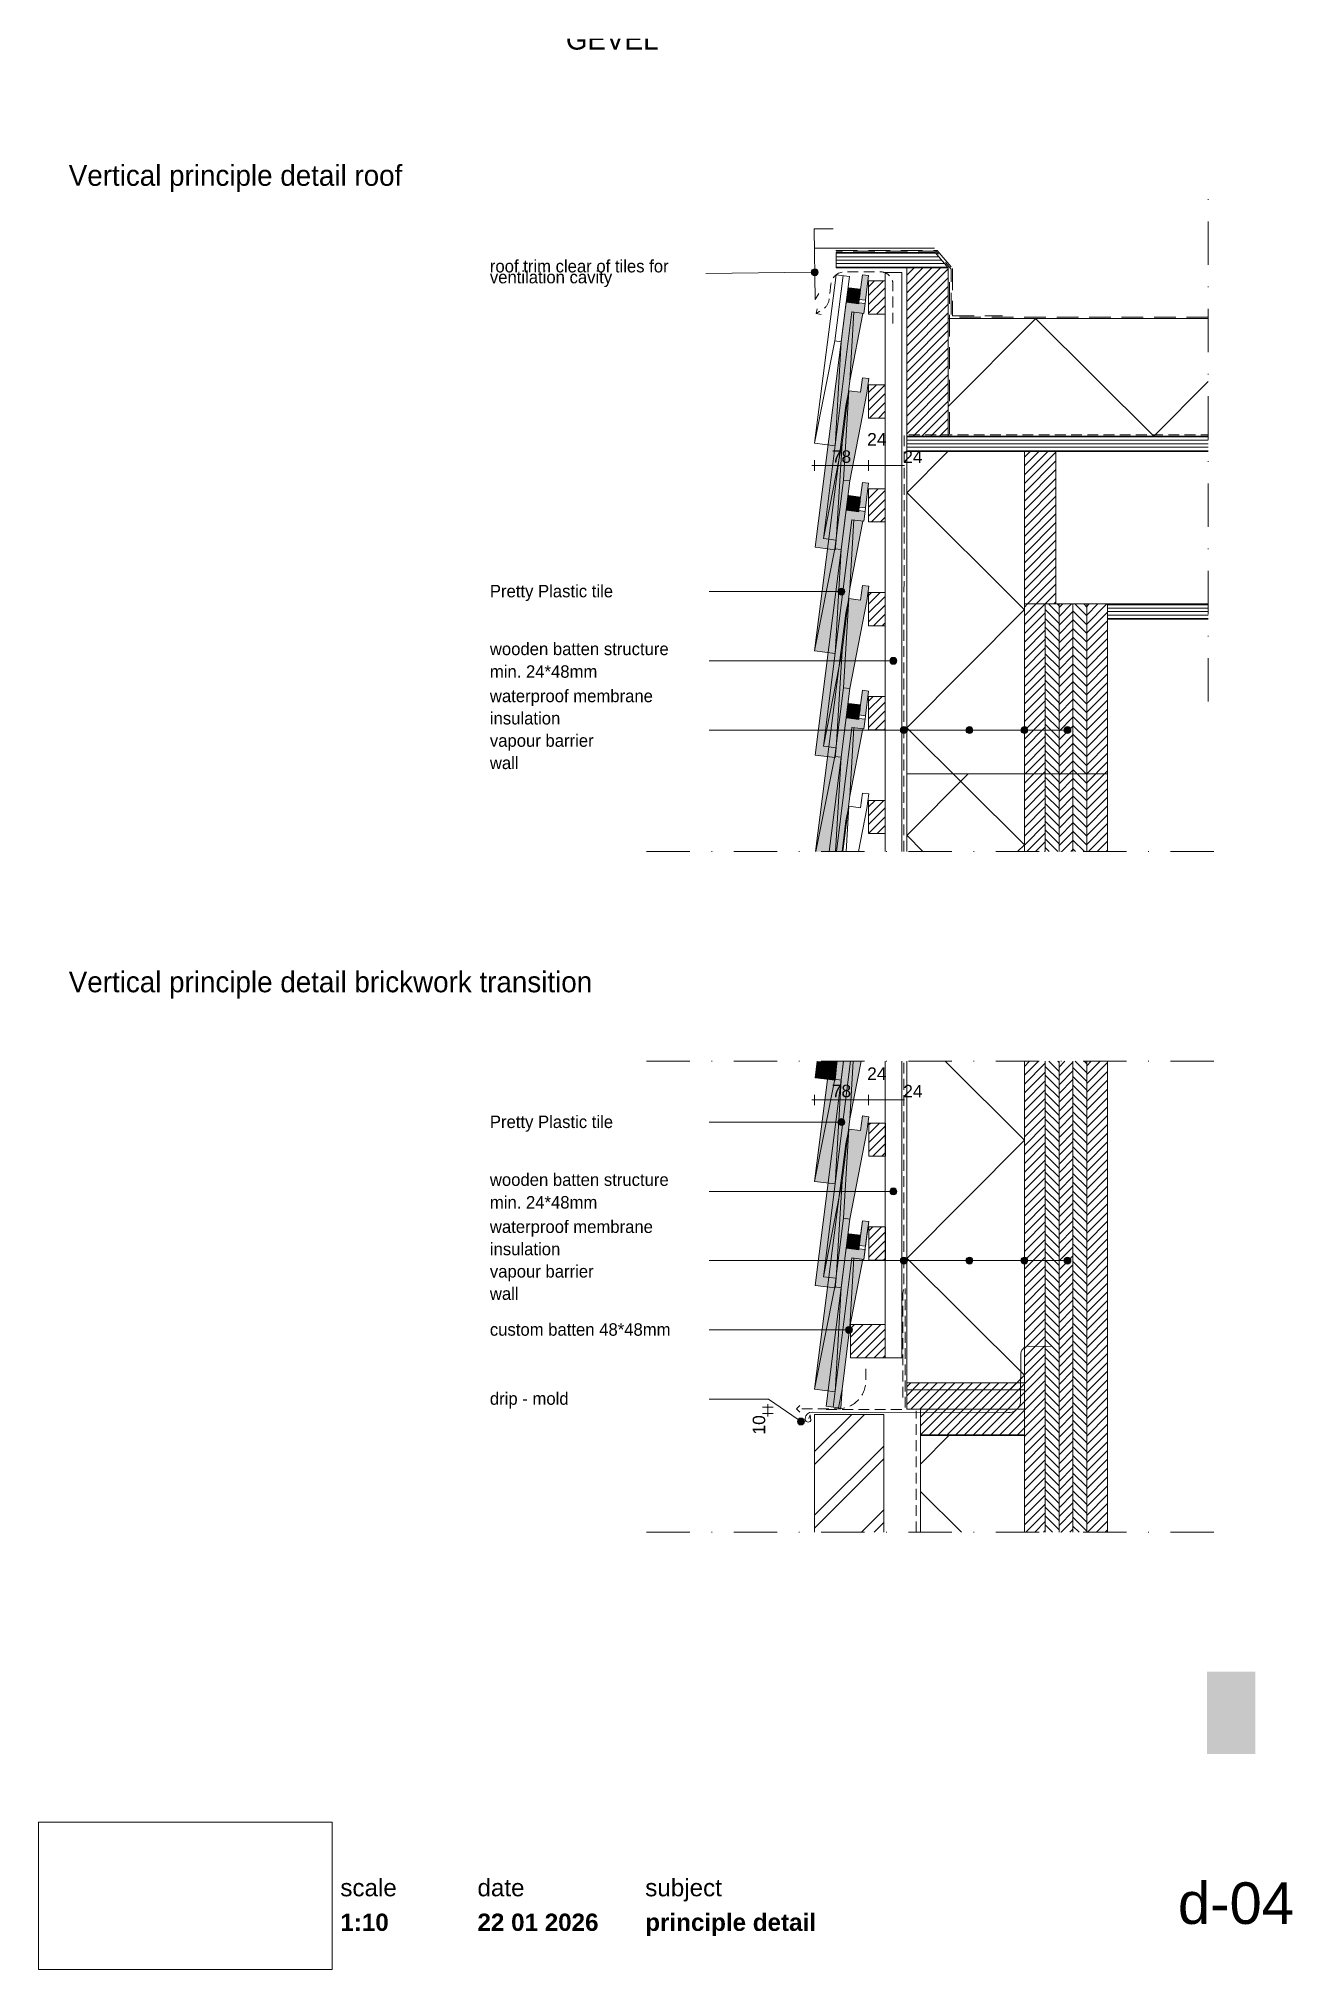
# Paper-space layout 'd-04 principle detail' of a CAD drawing. Header units: millimetres. Extents: x 14 to 195, y 11 to 290.
import ezdxf
from ezdxf.xclip import XClip

# ---------------------------------------------------------------- set-up
doc = ezdxf.new("R2010")
doc.units = ezdxf.units.MM
doc.header["$MEASUREMENT"] = 0
doc.header["$XCLIPFRAME"] = 0
for name, pattern in [('B0302', [12.51, 6.26, -3.125, 0, -3.125]), ('B0701', [2.3412, 1.56, -0.7812]), ('B0703', [4.687, 3.125, -1.562]), ('Wipeout_Contour', [1000, 0, -1000])]:
    doc.linetypes.add(name, pattern=pattern)
for name, color, linetype in [('#01', 7, 'Continuous'), ('00 tegels', 7, 'Continuous'), ('Dim - 1_50_100', 7, 'Continuous'), ('Info - 1_50_100', 7, 'Continuous'), ('Info - 1_5_10', 7, 'Continuous'), ('Info - Nederlands', 7, 'Continuous')]:
    doc.layers.add(name, color=color, linetype=linetype)
doc.styles.add('GENERATED_STYLE_1', font='HelveticaNeue.ttc')
doc.styles.add('GENERATED_STYLE_2', font='HelveticaNeue.ttc')
doc.styles.add('GENERATED_STYLE_3', font='Helvetica.ttc')
doc.styles.add('GENERATED_STYLE_4', font='')
doc.styles.get('GENERATED_STYLE_4').set_extended_font_data('Work Sans')
picture_1 = doc.add_image_def('image1.png', size_in_pixel=(317, 159))
pattern_1 = [(45, (-724.6714, -74.7153), (-0.6363961, 0.6363961), [])]
pattern_2 = [(315, (-724.6714, -74.7153), (0.6363961, 0.6363961), [])]
pattern_3 = [(45, (-874.6714, -33.9487), (-0.6363961, 0.6363961), [])]
pattern_4 = [(315, (-874.6714, -33.9487), (0.6363961, 0.6363961), [])]

psp = doc.layouts.new('d-04 principle detail')

# ---------------------------------------------------------------- texts
at = {"layer": 'Info - 1_5_10', "color": 2, "linetype": 'Continuous', "lineweight": 0, "char_height": 3, "attachment_point": 7, "style": 'GENERATED_STYLE_4'}
for s, insert in [('\\A1;{\\pql;\\fWork Sans|b0|i0|c0|p0;\\W1.000000;Vertical principle detail roof}', (18.06, 267.72)), ('\\A1;{\\pql;\\fWork Sans|b0|i0|c0|p0;\\W1.000000;Vertical principle detail brickwork transition}', (18.06, 151.27))]:
    psp.add_mtext(s, dxfattribs=dict(at, insert=insert))

# ---------------------------------------------------------------- blocks, each defined once
blk = doc.blocks.new('Drawing_1_1', base_point=(-200, 60))
at = {"color": 2, "linetype": 'Continuous', "lineweight": 0}
for s, insert, char_height, attachment_point, style in [('\\A1;{\\pql;\\fHelvetica Neue|b0|i0|c0|p0;\\W1.000000;date}', (77.08, 24.14), 2.5, 1, 'GENERATED_STYLE_1'), ('\\A1;{\\pql;\\fHelvetica Neue|b0|i0|c0|p0;\\W1.000000;subject}', (101.31, 24.14), 2.5, 1, 'GENERATED_STYLE_1'), ('\\A1;{\\pqr;\\fHelvetica Neue|b0|i0|c0|p0;\\W1.000000;d-04}', (195, 23.65), 6, 3, 'GENERATED_STYLE_1'), ('\\A1;{\\pql;\\fHelvetica Neue|b1|i0|c0|p0;\\W1.000000;22 01 2026}', (77.08, 19.14), 2.5, 1, 'GENERATED_STYLE_2'), ('\\A1;{\\pql;\\fHelvetica Neue|b1|i0|c0|p0;\\W1.000000;principle detail}', (101.31, 19.14), 2.5, 1, 'GENERATED_STYLE_2')]:
    blk.add_mtext(s, dxfattribs=dict(at, insert=insert, char_height=char_height, attachment_point=attachment_point, style=style))
at = {"color": 254, "linetype": 'Wipeout_Contour', "lineweight": 0, "ltscale": 174.062972}
blk.add_wipeout([(13.71, 11.09), (56.11, 11.09), (56.11, 32.35), (13.71, 32.35)], dxfattribs=at)
at = {"color": 2, "linetype": 'Continuous', "lineweight": 0, "char_height": 2.5, "attachment_point": 1}
for s, insert, style in [('\\A1;{\\pql;\\fHelvetica Neue|b0|i0|c0|p0;\\W1.000000;scale}', (57.28, 24.14), 'GENERATED_STYLE_1'), ('\\A1;{\\pql;\\fHelvetica Neue|b1|i0|c0|p0;\\W1.000000;1:10}', (57.28, 19.14), 'GENERATED_STYLE_2')]:
    blk.add_mtext(s, dxfattribs=dict(at, insert=insert, style=style))
at = {"color": 9, "lineweight": 0}
image = blk.add_image(picture_1, insert=(13.71, 11.09), size_in_units=(42.4, 21.27), dxfattribs=at)
image.set_boundary_path([(-0.5, -0.5), (316.5, 158.5)])
blk = doc.blocks.new('Drawing_2_1', base_point=(-724.67, -74.72))
at = {"layer": '#01', "linetype": 'Continuous', "lineweight": 0, "true_color": 0x000000}
for points in [[(125.28, 256.15), (125.32, 255.95), (125.43, 255.79), (125.59, 255.68), (125.78, 255.65), (125.97, 255.68), (126.14, 255.79), (126.24, 255.95), (126.28, 256.15), (126.24, 256.34), (126.14, 256.5), (125.97, 256.61), (125.78, 256.65), (125.59, 256.61), (125.43, 256.5), (125.32, 256.34)], [(129.13, 210.03), (129.17, 209.83), (129.28, 209.67), (129.44, 209.56), (129.63, 209.53), (129.82, 209.56), (129.98, 209.67), (130.09, 209.83), (130.13, 210.03), (130.09, 210.22), (129.98, 210.38), (129.82, 210.49), (129.63, 210.53), (129.44, 210.49), (129.28, 210.38), (129.17, 210.22)], [(136.63, 200.03), (136.67, 199.83), (136.78, 199.67), (136.94, 199.56), (137.13, 199.53), (137.32, 199.56), (137.49, 199.67), (137.6, 199.83), (137.63, 200.03), (137.6, 200.22), (137.49, 200.38), (137.32, 200.49), (137.13, 200.53), (136.94, 200.49), (136.78, 200.38), (136.67, 200.22)], [(138.15, 190.03), (138.19, 189.83), (138.3, 189.67), (138.46, 189.56), (138.65, 189.53), (138.84, 189.56), (139, 189.67), (139.11, 189.83), (139.15, 190.03), (139.11, 190.22), (139, 190.38), (138.84, 190.49), (138.65, 190.53), (138.46, 190.49), (138.3, 190.38), (138.19, 190.22)], [(147.62, 190.03), (147.66, 189.83), (147.77, 189.67), (147.93, 189.56), (148.12, 189.53), (148.31, 189.56), (148.47, 189.67), (148.58, 189.83), (148.62, 190.03), (148.58, 190.22), (148.47, 190.38), (148.31, 190.49), (148.12, 190.53), (147.93, 190.49), (147.77, 190.38), (147.66, 190.22)], [(155.56, 190.03), (155.6, 189.83), (155.71, 189.67), (155.87, 189.56), (156.06, 189.53), (156.26, 189.56), (156.42, 189.67), (156.53, 189.83), (156.56, 190.03), (156.53, 190.22), (156.42, 190.38), (156.26, 190.49), (156.06, 190.53), (155.87, 190.49), (155.71, 190.38), (155.6, 190.22)], [(161.78, 190.03), (161.82, 189.83), (161.93, 189.67), (162.09, 189.56), (162.28, 189.53), (162.48, 189.56), (162.64, 189.67), (162.75, 189.83), (162.78, 190.03), (162.75, 190.22), (162.64, 190.38), (162.48, 190.49), (162.28, 190.53), (162.09, 190.49), (161.93, 190.38), (161.82, 190.22)]]:
    blk.add_hatch(color=18, dxfattribs=at).paths.add_polyline_path(points)
at = {"layer": '00 tegels', "linetype": 'Continuous', "lineweight": 0, "true_color": 0xe4e7e8}
for points in [[(133.56, 255.67), (132.67, 255.78), (132.22, 252.22), (133.12, 252.11)], [(128.71, 216.07), (128.89, 217.47), (127.04, 217.7), (131.16, 250.41), (132.88, 250.2), (133.06, 251.61), (132.16, 251.72), (132.14, 251.57), (130.3, 251.81), (125.84, 216.43)], [(133.56, 225.67), (132.67, 225.78), (132.22, 222.22), (133.12, 222.11)], [(128.71, 186.07), (128.89, 187.47), (127.04, 187.7), (131.16, 220.41), (132.88, 220.2), (133.06, 221.61), (132.16, 221.72), (132.14, 221.57), (130.3, 221.81), (125.84, 186.43)], [(133.56, 195.67), (132.67, 195.78), (132.22, 192.22), (133.12, 192.11)], [(130.3, 191.81), (127.86, 172.5), (128.9, 172.5), (131.16, 190.41), (132.88, 190.2), (133.06, 191.61), (132.16, 191.72), (132.14, 191.57)]]:
    blk.add_hatch(color=254, dxfattribs=at).paths.add_polyline_path(points)
at = {"layer": '00 tegels', "linetype": 'Continuous', "lineweight": 0, "true_color": 0xffffff}
for points in [[(128.72, 201.09), (129.59, 216.1), (130.84, 226.02), (133.3, 238.68), (133.57, 240.8), (132.67, 240.91), (132.4, 238.81), (130.71, 239.02), (130.29, 236.91), (125.75, 201.47)], [(130.29, 206.91), (125.88, 172.5), (128.8, 172.5), (129.59, 186.1), (130.84, 196.02), (133.3, 208.68), (133.57, 210.8), (132.67, 210.91), (132.4, 208.81), (130.71, 209.02)]]:
    blk.add_hatch(color=7, dxfattribs=at).paths.add_polyline_path(points)
at = {"layer": 'Info - 1_50_100', "linetype": 'Continuous', "lineweight": 0, "true_color": 0x000000}
h = blk.add_hatch(dxfattribs=at)
h.set_pattern_fill('325_Houtachtig_plaatmate_E0', color=18, style=0, pattern_type=2)
h.set_pattern_definition([(0, (212.89555, 257.8889), (0, 0.5), [])])
h.paths.add_polyline_path([(145.06, 256.79), (143.19, 258.99), (128.87, 258.99), (128.87, 256.79)])
h = blk.add_hatch(dxfattribs=at)
h.set_pattern_fill('415_Isolatie_ruit_0001', color=18, style=0, pattern_type=2)
h.set_pattern_definition([(135.15, (140.785, 232.472), (16.881, 16.97), []), (225.15, (140.785, 232.472), (-17.06, 16.97), [])])
h.paths.add_polyline_path([(182.6, 249.47), (145.06, 249.47), (145.06, 232.47), (182.6, 232.47)])
h = blk.add_hatch(dxfattribs=at)
h.set_pattern_fill('325_Houtachtig_plaatmate_E0', color=18, style=0, pattern_type=2)
h.set_pattern_definition([(0, (222.22263, 231.37245), (0, 0.5), [])])
h.paths.add_polyline_path([(139.06, 230.27), (182.6, 230.27), (182.6, 232.47), (139.06, 232.47)])
h = blk.add_hatch(dxfattribs=at)
h.set_pattern_fill('415_Isolatie_ruit_0001', color=18, style=0, pattern_type=2)
h.set_pattern_definition([(45.15, (139.065, 224.284), (-16.97, 16.881), []), (135.15, (139.065, 224.284), (16.97, 17.06), [])])
h.paths.add_polyline_path([(139.06, 230.27), (139.06, 172.5), (156.06, 172.5), (156.06, 230.27)])
h = blk.add_hatch(dxfattribs=at)
h.set_pattern_fill('310_Naaldhout__01__0001', color=18, style=0, pattern_type=2)
h.set_pattern_definition(pattern_1)
h.paths.add_polyline_path([(156.06, 208.24), (156.06, 172.5), (159.06, 172.5), (159.06, 208.24)])
h = blk.add_hatch(dxfattribs=at)
h.set_pattern_fill('310_Naaldhout__02__0001', color=18, style=0, pattern_type=2)
h.set_pattern_definition(pattern_2)
h.paths.add_polyline_path([(159.06, 208.24), (159.06, 172.5), (161.06, 172.5), (161.06, 208.24)])
h = blk.add_hatch(dxfattribs=at)
h.set_pattern_fill('310_Naaldhout__01__0001', color=18, style=0, pattern_type=2)
h.set_pattern_definition(pattern_1)
h.paths.add_polyline_path([(161.06, 208.24), (161.06, 172.5), (163.06, 172.5), (163.06, 208.24)])
h = blk.add_hatch(dxfattribs=at)
h.set_pattern_fill('310_Naaldhout__02__0001', color=18, style=0, pattern_type=2)
h.set_pattern_definition(pattern_2)
h.paths.add_polyline_path([(163.06, 208.24), (163.06, 172.5), (165.06, 172.5), (165.06, 208.24)])
h = blk.add_hatch(dxfattribs=at)
h.set_pattern_fill('310_Naaldhout__01__0001', color=18, style=0, pattern_type=2)
h.set_pattern_definition(pattern_1)
h.paths.add_polyline_path([(165.06, 208.24), (165.06, 172.5), (168.06, 172.5), (168.06, 208.24)])
h = blk.add_hatch(dxfattribs=at)
h.set_pattern_fill('325_Houtachtig_plaatmate_E0', color=18, style=0, pattern_type=2)
h.set_pattern_definition([(0, (251.22263, 207.14105), (0, 0.5), [])])
h.paths.add_polyline_path([(168.06, 206.04), (182.6, 206.04), (182.6, 208.24), (168.06, 208.24)])
h = blk.add_hatch(dxfattribs=at)
h.set_pattern_fill('415_Isolatie_ruit_0001', color=18, style=0, pattern_type=2)
h.set_pattern_definition([(45.152, (139.065, 106.92), (-16.97, 16.881), []), (135.152, (139.065, 106.92), (16.97, 17.0605), [])])
h.paths.add_polyline_path([(139.06, 183.73), (139.06, 172.5), (156.06, 172.5), (156.06, 183.73)])
h = blk.add_hatch(dxfattribs=at)
h.set_pattern_fill('310_Naaldhout__01__0001', color=18, style=0, pattern_type=2)
h.set_pattern_definition(pattern_1)
h.paths.add_polyline_path([(156.06, 183.73), (156.06, 172.5), (159.06, 172.5), (159.06, 183.73)])
h = blk.add_hatch(dxfattribs=at)
h.set_pattern_fill('310_Naaldhout__02__0001', color=18, style=0, pattern_type=2)
h.set_pattern_definition(pattern_2)
h.paths.add_polyline_path([(159.06, 183.73), (159.06, 172.5), (161.06, 172.5), (161.06, 183.73)])
h = blk.add_hatch(dxfattribs=at)
h.set_pattern_fill('310_Naaldhout__01__0001', color=18, style=0, pattern_type=2)
h.set_pattern_definition(pattern_1)
h.paths.add_polyline_path([(161.06, 183.73), (161.06, 172.5), (163.06, 172.5), (163.06, 183.73)])
h = blk.add_hatch(dxfattribs=at)
h.set_pattern_fill('310_Naaldhout__02__0001', color=18, style=0, pattern_type=2)
h.set_pattern_definition(pattern_2)
h.paths.add_polyline_path([(163.06, 183.73), (163.06, 172.5), (165.06, 172.5), (165.06, 183.73)])
h = blk.add_hatch(dxfattribs=at)
h.set_pattern_fill('310_Naaldhout__01__0001', color=18, style=0, pattern_type=2)
h.set_pattern_definition(pattern_1)
h.paths.add_polyline_path([(165.06, 183.73), (165.06, 172.5), (168.06, 172.5), (168.06, 183.73)])
at = {"layer": 'Info - 1_5_10', "linetype": 'Continuous', "lineweight": 0, "true_color": 0x99a3a6}
h = blk.add_hatch(dxfattribs=at)
h.set_pattern_fill('310_Naaldhout__01__0001', color=253, style=0, pattern_type=2)
h.set_pattern_definition(pattern_1)
h.paths.add_polyline_path([(139.06, 256.79), (139.06, 232.47), (145.06, 232.47), (145.06, 256.79)])
at = {"layer": 'Info - 1_5_10', "linetype": 'Continuous', "lineweight": 0, "true_color": 0xe9ebeb}
for points in [[(130.7, 253.89), (130.3, 251.81), (132.14, 251.57), (132.41, 253.68)], [(131.04, 250.43), (127.04, 217.7), (128.89, 217.47), (129.72, 231.48), (130.85, 240.48), (132.74, 250.21)], [(130.7, 223.89), (130.3, 221.81), (132.14, 221.57), (132.41, 223.68)], [(131.04, 220.43), (127.04, 187.7), (128.89, 187.47), (129.72, 201.48), (130.85, 210.48), (132.74, 220.21)], [(130.7, 193.89), (130.3, 191.81), (132.14, 191.57), (132.41, 193.68)], [(131.04, 190.43), (128.85, 172.5), (129.85, 172.5), (130.85, 180.48), (132.74, 190.21)]]:
    blk.add_hatch(color=254, dxfattribs=at).paths.add_polyline_path(points)
at = {"layer": 'Info - 1_5_10', "linetype": 'Continuous', "lineweight": 0, "true_color": 0x99a3a6}
h = blk.add_hatch(dxfattribs=at)
h.set_pattern_fill('310_Naaldhout__01__0001', color=253, style=0, pattern_type=2)
h.set_pattern_definition(pattern_1)
h.paths.add_polyline_path([(133.56, 254.89), (133.56, 250.09), (135.96, 250.09), (135.96, 254.89)])
h = blk.add_hatch(dxfattribs=at)
h.set_pattern_fill('310_Naaldhout__01__0001', color=253, style=0, pattern_type=2)
h.set_pattern_definition(pattern_1)
h.paths.add_polyline_path([(133.56, 239.89), (133.56, 235.09), (135.96, 235.09), (135.96, 239.89)])
h = blk.add_hatch(dxfattribs=at)
h.set_pattern_fill('310_Naaldhout__01__0001', color=253, style=0, pattern_type=2)
h.set_pattern_definition(pattern_1)
h.paths.add_polyline_path([(156.06, 230.27), (156.06, 208.24), (160.62, 208.24), (160.62, 230.27)])
h = blk.add_hatch(dxfattribs=at)
h.set_pattern_fill('310_Naaldhout__01__0001', color=253, style=0, pattern_type=2)
h.set_pattern_definition(pattern_1)
h.paths.add_polyline_path([(133.56, 224.89), (133.56, 220.09), (135.96, 220.09), (135.96, 224.89)])
h = blk.add_hatch(dxfattribs=at)
h.set_pattern_fill('310_Naaldhout__01__0001', color=253, style=0, pattern_type=2)
h.set_pattern_definition(pattern_1)
h.paths.add_polyline_path([(133.56, 209.89), (133.56, 205.09), (135.96, 205.09), (135.96, 209.89)])
h = blk.add_hatch(dxfattribs=at)
h.set_pattern_fill('310_Naaldhout__01__0001', color=253, style=0, pattern_type=2)
h.set_pattern_definition(pattern_1)
h.paths.add_polyline_path([(133.56, 194.89), (133.56, 190.09), (135.96, 190.09), (135.96, 194.89)])
h = blk.add_hatch(dxfattribs=at)
h.set_pattern_fill('310_Naaldhout__01__0001', color=253, style=0, pattern_type=2)
h.set_pattern_definition(pattern_1)
h.paths.add_polyline_path([(133.56, 179.89), (133.56, 175.09), (135.96, 175.09), (135.96, 179.89)])
at = {"layer": '#01', "color": 9, "linetype": 'Continuous', "lineweight": 0}
for p, q in [((125.28, 256.14), (110.06, 255.98)), ((132.22, 252.22), (132.16, 251.72)), ((133.12, 252.11), (133.06, 251.61)), ((132.22, 222.22), (132.16, 221.72)), ((133.12, 222.11), (133.06, 221.61)), ((129.13, 210.03), (110.55, 210.03)), ((136.63, 200.03), (110.55, 200.03)), ((155.56, 190.03), (110.55, 190.03)), ((138.15, 190.03), (110.55, 190.03)), ((161.78, 190.03), (116.77, 190.03)), ((147.62, 190.03), (118.95, 190.03)), ((132.22, 192.22), (132.16, 191.72)), ((133.12, 192.11), (133.06, 191.61))]:
    blk.add_line(p, q, dxfattribs=at)
at = {"layer": '#01', "color": 4, "linetype": 'Continuous', "lineweight": 0, "flags": 128}
blk.add_lwpolyline([(156.06, 172.5), (156.06, 183.73), (168.06, 183.73), (168.06, 172.5)], dxfattribs=at)
at = {"layer": '#01', "color": 1, "linetype": 'Continuous', "lineweight": 0}
for centre in [(125.78, 256.15), (129.63, 210.03), (137.13, 200.03), (138.65, 190.03), (148.12, 190.03), (156.06, 190.03), (162.28, 190.03)]:
    blk.add_circle(centre, 0.5, dxfattribs=at)
at = {"layer": '00 tegels', "color": 9, "linetype": 'Continuous', "lineweight": 0}
blk.add_line((125.76, 259.63), (143.08, 259.63), dxfattribs=at)
at = {"layer": '00 tegels', "color": 253, "linetype": 'Continuous', "lineweight": 0, "true_color": 0x99a3a6}
for p, q in [((125.75, 231.47), (128.87, 255.79)), ((128.69, 246.22), (129.88, 255.66)), ((129.88, 255.66), (128.69, 246.22)), ((128.87, 255.79), (130.78, 255.55)), ((130.78, 255.55), (129.59, 246.1)), ((125.75, 231.47), (128.69, 246.22)), ((128.69, 246.22), (125.75, 231.47)), ((129.59, 246.1), (128.69, 246.22)), ((128.69, 246.22), (129.59, 246.1)), ((129.59, 246.1), (128.72, 231.09)), ((132.4, 238.81), (132.67, 240.91)), ((132.67, 240.91), (133.57, 240.8)), ((133.57, 240.8), (133.3, 238.68)), ((129.94, 226.14), (130.71, 239.02)), ((130.71, 239.02), (129.94, 226.14)), ((130.29, 236.91), (130.71, 239.02)), ((130.71, 239.02), (132.4, 238.81)), ((133.3, 238.68), (130.84, 226.02)), ((125.75, 201.47), (130.29, 236.91)), ((128.72, 231.09), (125.75, 231.47)), ((128.69, 216.22), (129.94, 226.14)), ((129.94, 226.14), (128.69, 216.22)), ((130.84, 226.02), (129.59, 216.1)), ((130.84, 226.02), (129.94, 226.14)), ((129.94, 226.14), (130.84, 226.02)), ((125.75, 201.47), (128.69, 216.22)), ((128.69, 216.22), (125.75, 201.47)), ((129.59, 216.1), (128.69, 216.22)), ((128.69, 216.22), (129.59, 216.1)), ((129.59, 216.1), (128.72, 201.09)), ((132.4, 208.81), (132.67, 210.91)), ((132.67, 210.91), (133.57, 210.8)), ((133.57, 210.8), (133.3, 208.68)), ((125.88, 172.5), (130.29, 206.91)), ((129.94, 196.14), (130.71, 209.02)), ((130.71, 209.02), (129.94, 196.14)), ((130.29, 206.91), (130.71, 209.02)), ((130.71, 209.02), (132.4, 208.81)), ((133.3, 208.68), (130.84, 196.02)), ((128.72, 201.09), (125.75, 201.47)), ((128.69, 186.22), (129.94, 196.14)), ((129.94, 196.14), (128.69, 186.22)), ((130.84, 196.02), (129.59, 186.1)), ((130.84, 196.02), (129.94, 196.14)), ((129.94, 196.14), (130.84, 196.02)), ((125.96, 172.5), (128.69, 186.22)), ((128.69, 186.22), (125.96, 172.5)), ((129.59, 186.1), (128.69, 186.22)), ((128.69, 186.22), (129.59, 186.1)), ((129.59, 186.1), (128.8, 172.5)), ((130.29, 176.92), (130.71, 179.03)), ((130.32, 172.5), (130.71, 179.03)), ((130.71, 179.03), (130.32, 172.5)), ((130.71, 179.03), (132.4, 178.82)), ((133.3, 178.69), (132.1, 172.5)), ((132.4, 178.82), (132.67, 180.92)), ((132.67, 180.92), (133.57, 180.81)), ((133.57, 180.81), (133.3, 178.69)), ((129.73, 172.5), (130.29, 176.92))]:
    blk.add_line(p, q, dxfattribs=at)
at = {"layer": '00 tegels', "color": 9, "linetype": 'Continuous', "lineweight": 0, "flags": 128}
for points in [[(126.39, 253.08), (125.82, 252.22), (125.72, 262.39), (128.46, 262.43)], [(132.41, 253.68), (130.7, 253.89), (130.3, 251.81)], [(132.33, 253.11), (132.27, 252.62)], [(132.74, 250.21), (130.85, 240.48), (131.43, 250.38)], [(129.72, 231.48), (130.85, 240.48)], [(132.41, 223.68), (130.7, 223.89), (130.3, 221.81)], [(132.33, 223.11), (132.27, 222.62)], [(132.74, 220.21), (130.85, 210.48), (131.43, 220.38)], [(129.72, 201.48), (130.85, 210.48)], [(132.41, 193.68), (130.7, 193.89), (130.3, 191.81)], [(132.33, 193.11), (132.27, 192.62)], [(132.74, 190.21), (130.85, 180.48), (131.43, 190.38)], [(129.85, 172.5), (130.85, 180.48)]]:
    blk.add_lwpolyline(points, dxfattribs=at)
at = {"layer": '00 tegels', "color": 2, "linetype": 'Continuous', "lineweight": 0, "flags": 128}
for points in [[(133.56, 255.67), (132.67, 255.78), (132.22, 252.22), (133.12, 252.11)], [(128.71, 216.07), (128.89, 217.47), (127.04, 217.7), (131.16, 250.41), (132.88, 250.2), (133.06, 251.61), (132.16, 251.72), (132.14, 251.57), (130.3, 251.81), (125.84, 216.43)], [(133.56, 225.67), (132.67, 225.78), (132.22, 222.22), (133.12, 222.11)], [(128.71, 186.07), (128.89, 187.47), (127.04, 187.7), (131.16, 220.41), (132.88, 220.2), (133.06, 221.61), (132.16, 221.72), (132.14, 221.57), (130.3, 221.81), (125.84, 186.43)], [(133.56, 195.67), (132.67, 195.78), (132.22, 192.22), (133.12, 192.11)]]:
    blk.add_lwpolyline(points, close=True, dxfattribs=at)
at = {"layer": '00 tegels', "color": 9, "linetype": 'Continuous', "lineweight": 0, "flags": 128}
for points in [[(128.89, 217.47), (129.72, 231.48), (127.04, 217.7)], [(128.89, 187.47), (129.72, 201.48), (127.04, 187.7)]]:
    blk.add_lwpolyline(points, close=True, dxfattribs=at)
at = {"layer": '00 tegels', "color": 2, "linetype": 'Continuous', "lineweight": 0, "flags": 128}
blk.add_lwpolyline([(128.9, 172.5), (131.16, 190.41), (132.88, 190.2), (133.06, 191.61), (132.16, 191.72), (132.14, 191.57), (130.3, 191.81), (127.86, 172.5)], dxfattribs=at)
at = {"layer": 'Dim - 1_50_100', "color": 1, "linetype": 'Continuous', "lineweight": 0}
for p, q in [((125.75, 227.49), (125.75, 228.99)), ((133.56, 227.49), (133.56, 228.99)), ((135.96, 227.49), (135.96, 228.99)), ((138.36, 227.49), (138.36, 228.99)), ((125.35, 228.24), (125.75, 228.24)), ((125.75, 228.24), (133.56, 228.24)), ((133.56, 228.24), (135.96, 228.24)), ((135.96, 228.24), (138.36, 228.24)), ((138.36, 228.24), (138.76, 228.24))]:
    blk.add_line(p, q, dxfattribs=at)
at = {"layer": 'Info - 1_50_100', "color": 2, "linetype": 'B0703', "lineweight": 0}
for p, q in [((128.85, 259.29), (143.45, 259.29)), ((143.45, 259.29), (145.66, 256.7)), ((145.66, 256.7), (145.66, 249.86)), ((145.66, 249.86), (152.9, 249.86))]:
    blk.add_line(p, q, dxfattribs=at)
at = {"layer": 'Info - 1_50_100', "color": 9, "linetype": 'Continuous', "lineweight": 0}
for q in [(126.15, 250.86), (126.71, 250.03)]:
    blk.add_line((126.01, 250.17), q, dxfattribs=at)
at = {"layer": 'Info - 1_50_100', "color": 3, "linetype": 'Continuous', "lineweight": 0}
for p, q in [((182.6, 230.27), (160.62, 230.27)), ((160.62, 230.27), (160.62, 208.24)), ((182.6, 208.24), (168.06, 208.24)), ((156.06, 172.5), (156.06, 180.95))]:
    blk.add_line(p, q, dxfattribs=at)
at = {"layer": 'Info - 1_50_100', "color": 4, "linetype": 'Continuous', "lineweight": 0}
for p, q in [((156.06, 172.5), (156.06, 208.24)), ((168.06, 208.24), (156.06, 208.24)), ((168.06, 172.5), (168.06, 208.24))]:
    blk.add_line(p, q, dxfattribs=at)
at = {"layer": 'Info - 1_50_100', "color": 2, "linetype": 'B0703', "lineweight": 0, "flags": 128}
for points in [[(182.6, 249.67), (145.49, 249.67), (145.49, 256.6), (143.28, 259.19), (128.87, 259.19)], [(145.26, 232.82), (145.26, 256.13)]]:
    blk.add_lwpolyline(points, dxfattribs=at)
at = {"layer": 'Info - 1_50_100', "color": 9, "linetype": 'Continuous', "lineweight": 0, "flags": 128}
blk.add_lwpolyline([(145.06, 256.79), (143.19, 258.99), (128.87, 258.99), (128.87, 256.79)], close=True, dxfattribs=at)
at = {"layer": 'Info - 1_50_100', "color": 9, "linetype": 'B0701', "lineweight": 0, "flags": 128}
blk.add_lwpolyline([(137.07, 248.72), (137.07, 254.2, 0.414214), (135.42, 256.2), (130.11, 256.2, 0.381601), (128.12, 254.43), (127.87, 252.26, -0.222166), (126.99, 250.81), (126.01, 250.17)], format="xyb", dxfattribs=at)
at = {"layer": 'Info - 1_50_100', "color": 9, "linetype": 'Continuous', "lineweight": 0, "flags": 128}
for points in [[(135.96, 172.5), (135.96, 256.09), (138.36, 256.09), (138.36, 172.5)], [(182.6, 232.47), (139.06, 232.47), (139.06, 230.27), (182.6, 230.27)], [(156.06, 172.5), (156.06, 208.24), (159.06, 208.24), (159.06, 172.5)], [(159.06, 172.5), (159.06, 208.24), (161.06, 208.24), (161.06, 172.5)], [(161.06, 172.5), (161.06, 208.24), (163.06, 208.24), (163.06, 172.5)], [(163.06, 172.5), (163.06, 208.24), (165.06, 208.24), (165.06, 172.5)], [(165.06, 172.5), (165.06, 208.24), (168.06, 208.24), (168.06, 172.5)], [(182.6, 208.24), (168.06, 208.24), (168.06, 206.04), (182.6, 206.04)], [(156.06, 172.5), (156.06, 183.73), (159.06, 183.73), (159.06, 172.5)], [(159.06, 172.5), (159.06, 183.73), (161.06, 183.73), (161.06, 172.5)], [(161.06, 172.5), (161.06, 183.73), (163.06, 183.73), (163.06, 172.5)], [(163.06, 172.5), (163.06, 183.73), (165.06, 183.73), (165.06, 172.5)], [(165.06, 172.5), (165.06, 183.73), (168.06, 183.73), (168.06, 172.5)]]:
    blk.add_lwpolyline(points, dxfattribs=at)
at = {"layer": 'Info - 1_50_100', "color": 1, "linetype": 'Continuous', "lineweight": 0, "flags": 128}
for points in [[(182.6, 232.47), (145.06, 232.47), (145.06, 249.47), (182.6, 249.47)], [(139.06, 172.5), (139.06, 230.27), (156.06, 230.27), (156.06, 172.5)], [(139.06, 172.5), (139.06, 183.73), (156.06, 183.73), (156.06, 172.5)]]:
    blk.add_lwpolyline(points, dxfattribs=at)
at = {"layer": 'Info - 1_50_100', "color": 2, "linetype": 'B0701', "lineweight": 0, "flags": 128}
blk.add_lwpolyline([(138.65, 172.5), (138.65, 186.06), (138.69, 232.67), (182.6, 232.65)], dxfattribs=at)
at = {"layer": 'Info - 1_5_10', "color": 2, "linetype": 'Continuous', "lineweight": 0, "flags": 128}
for points in [[(139.06, 256.79), (145.06, 256.79), (145.06, 232.47), (139.06, 232.47)], [(156.06, 230.27), (160.62, 230.27), (160.62, 208.24), (156.06, 208.24)]]:
    blk.add_lwpolyline(points, close=True, dxfattribs=at)
at = {"layer": 'Info - 1_5_10', "color": 1, "linetype": 'Continuous', "lineweight": 0, "flags": 128}
for points in [[(133.56, 254.89), (135.96, 254.89), (135.96, 250.09), (133.56, 250.09)], [(133.56, 239.89), (135.96, 239.89), (135.96, 235.09), (133.56, 235.09)], [(133.56, 224.89), (135.96, 224.89), (135.96, 220.09), (133.56, 220.09)], [(133.56, 209.89), (135.96, 209.89), (135.96, 205.09), (133.56, 205.09)], [(133.56, 194.89), (135.96, 194.89), (135.96, 190.09), (133.56, 190.09)], [(133.56, 179.89), (135.96, 179.89), (135.96, 175.09), (133.56, 175.09)]]:
    blk.add_lwpolyline(points, close=True, dxfattribs=at)
at = {"layer": 'Dim - 1_50_100', "color": 2, "linetype": 'Continuous', "lineweight": 0, "char_height": 1.8, "width": 2.8266, "attachment_point": 7, "style": 'GENERATED_STYLE_3'}
for s, insert in [('\\A1;{\\pql;\\fHelvetica|b0|i0|c0|p0;\\W1.000000;24}', (133.35, 231.12)), ('\\A1;{\\pql;\\fHelvetica|b0|i0|c0|p0;\\W1.000000;78}', (128.24, 228.6)), ('\\A1;{\\pql;\\fHelvetica|b0|i0|c0|p0;\\W1.000000;24}', (138.56, 228.6))]:
    blk.add_mtext(s, dxfattribs=dict(at, insert=insert))
at = {"layer": 'Info - Nederlands', "color": 2, "linetype": 'Continuous', "lineweight": 0, "insert": (89.84, 288.25), "char_height": 3, "width": 77.6083, "attachment_point": 7, "style": 'GENERATED_STYLE_4'}
blk.add_mtext('\\A1;{\\pql;\\fWork Sans|b0|i0|c0|p0;\\W1.000000;PRINCIPE DETAILS KOZIJN ACHTER IN GEVEL\\P\\pql;\\fWork Sans|b0|i0|c0|p0;\\W1.000000;}', dxfattribs=at)
at = {"layer": 'Info - Nederlands', "color": 2, "linetype": 'Continuous', "lineweight": 0, "char_height": 1.8, "width": 30.8877, "attachment_point": 4, "style": 'GENERATED_STYLE_4'}
for s, insert, line_spacing_factor in [('\\A1;{\\pql;\\fWork Sans|b0|i0|c0|p0;\\W1.000000;roof trim clear of tiles for ventilation cavity}', (78.87, 255.96), 0.526293), ('\\A1;{\\pql;\\fWork Sans|b0|i0|c0|p0;\\W1.000000;wooden batten structure\\P\\pql;\\fWork Sans|b0|i0|c0|p0;\\W1.000000;min. 24*48mm}', (78.87, 200.11), 1.089132)]:
    blk.add_mtext(s, dxfattribs=dict(at, insert=insert, line_spacing_factor=line_spacing_factor))
at = {"layer": 'Info - Nederlands', "color": 2, "linetype": 'Continuous', "lineweight": 0, "insert": (78.87, 209.83), "char_height": 1.8, "attachment_point": 4, "style": 'GENERATED_STYLE_4'}
blk.add_mtext('\\A1;{\\pql;\\fWork Sans|b0|i0|c0|p0;\\W1.000000;Pretty Plastic tile }', dxfattribs=at)
at = {"layer": 'Info - Nederlands', "color": 2, "linetype": 'Continuous', "lineweight": 0, "insert": (78.87, 190.12), "char_height": 1.8, "attachment_point": 4, "line_spacing_factor": 1.07353, "style": 'GENERATED_STYLE_4'}
blk.add_mtext('\\A1;{\\pql;\\fWork Sans|b0|i0|c0|p0;\\W1.000000;waterproof membrane\\P\\pql;\\fWork Sans|b0|i0|c0|p0;\\W1.000000;insulation\\P\\pql;\\fWork Sans|b0|i0|c0|p0;\\W1.000000;vapour barrier\\P\\pql;\\fWork Sans|b0|i0|c0|p0;\\W1.000000;wall}', dxfattribs=at)
blk = doc.blocks.new('Drawing_3_2', base_point=(-874.67, -33.95))
at = {"layer": '#01', "linetype": 'Continuous', "lineweight": 0, "true_color": 0x000000}
for points in [[(129.13, 133.43), (129.17, 133.24), (129.28, 133.07), (129.44, 132.97), (129.63, 132.93), (129.82, 132.97), (129.98, 133.07), (130.09, 133.24), (130.13, 133.43), (130.09, 133.62), (129.98, 133.78), (129.82, 133.89), (129.63, 133.93), (129.44, 133.89), (129.28, 133.78), (129.17, 133.62)], [(136.63, 123.43), (136.67, 123.24), (136.78, 123.07), (136.94, 122.97), (137.13, 122.93), (137.32, 122.97), (137.49, 123.07), (137.6, 123.24), (137.63, 123.43), (137.6, 123.62), (137.49, 123.78), (137.32, 123.89), (137.13, 123.93), (136.94, 123.89), (136.78, 123.78), (136.67, 123.62)], [(138.15, 113.43), (138.19, 113.24), (138.3, 113.07), (138.46, 112.97), (138.65, 112.93), (138.84, 112.97), (139, 113.07), (139.11, 113.24), (139.15, 113.43), (139.11, 113.62), (139, 113.78), (138.84, 113.89), (138.65, 113.93), (138.46, 113.89), (138.3, 113.78), (138.19, 113.62)], [(147.62, 113.43), (147.66, 113.24), (147.77, 113.07), (147.93, 112.97), (148.12, 112.93), (148.31, 112.97), (148.47, 113.07), (148.58, 113.24), (148.62, 113.43), (148.58, 113.62), (148.47, 113.78), (148.31, 113.89), (148.12, 113.93), (147.93, 113.89), (147.77, 113.78), (147.66, 113.62)], [(155.56, 113.43), (155.6, 113.24), (155.71, 113.07), (155.87, 112.97), (156.06, 112.93), (156.26, 112.97), (156.42, 113.07), (156.53, 113.24), (156.56, 113.43), (156.53, 113.62), (156.42, 113.78), (156.26, 113.89), (156.06, 113.93), (155.87, 113.89), (155.71, 113.78), (155.6, 113.62)], [(161.78, 113.43), (161.82, 113.24), (161.93, 113.07), (162.09, 112.97), (162.28, 112.93), (162.48, 112.97), (162.64, 113.07), (162.75, 113.24), (162.78, 113.43), (162.75, 113.62), (162.64, 113.78), (162.48, 113.89), (162.28, 113.93), (162.09, 113.89), (161.93, 113.78), (161.82, 113.62)], [(130.22, 103.43), (130.26, 103.24), (130.37, 103.07), (130.53, 102.97), (130.72, 102.93), (130.91, 102.97), (131.08, 103.07), (131.18, 103.24), (131.22, 103.43), (131.18, 103.62), (131.08, 103.78), (130.91, 103.89), (130.72, 103.93), (130.53, 103.89), (130.37, 103.78), (130.26, 103.62)], [(123.29, 90.2), (123.32, 90.01), (123.43, 89.84), (123.59, 89.74), (123.79, 89.7), (123.98, 89.74), (124.14, 89.84), (124.25, 90.01), (124.29, 90.2), (124.25, 90.39), (124.14, 90.55), (123.98, 90.66), (123.79, 90.7), (123.59, 90.66), (123.43, 90.55), (123.32, 90.39)]]:
    blk.add_hatch(color=18, dxfattribs=at).paths.add_polyline_path(points)
at = {"layer": '00 tegels', "linetype": 'Continuous', "lineweight": 0, "true_color": 0xffffff}
for points in [[(127.97, 142.22), (125.75, 124.87), (128.72, 124.5), (129.59, 139.5), (129.93, 142.22)], [(127.04, 111.11), (128.89, 110.88), (129.72, 124.89), (130.91, 134.18), (132.47, 142.22), (130.96, 142.22)], [(127.04, 141.11), (128.89, 140.88), (128.97, 142.22), (127.18, 142.22)], [(128.72, 94.5), (129.59, 109.5), (130.84, 119.43), (133.3, 132.08), (133.57, 134.2), (132.67, 134.31), (132.4, 132.21), (130.71, 132.42), (130.29, 130.31), (125.75, 94.87)], [(130.7, 117.3), (130.3, 115.21), (132.14, 114.98), (132.41, 117.09)], [(129.55, 92.12), (129.72, 94.89), (130.91, 104.18), (132.74, 113.62), (131.16, 113.82), (128.45, 92.26)]]:
    blk.add_hatch(color=7, dxfattribs=at).paths.add_polyline_path(points)
at = {"layer": '00 tegels', "linetype": 'Continuous', "lineweight": 0, "true_color": 0xe4e7e8}
for points in [[(125.84, 109.84), (128.71, 109.48), (128.89, 110.88), (127.04, 111.11), (130.96, 142.22), (129.92, 142.22)], [(125.84, 139.84), (128.71, 139.48), (128.89, 140.88), (127.04, 141.11), (127.18, 142.22), (126.14, 142.22)], [(133.57, 119.08), (132.67, 119.19), (132.22, 115.63), (133.12, 115.52)], [(130.3, 115.21), (127.42, 92.39), (128.45, 92.26), (131.16, 113.82), (132.88, 113.61), (133.06, 115.02), (132.16, 115.13), (132.14, 114.98)]]:
    blk.add_hatch(color=254, dxfattribs=at).paths.add_polyline_path(points)
at = {"layer": 'Info - 1_50_100', "linetype": 'Continuous', "lineweight": 0, "true_color": 0x000000}
h = blk.add_hatch(dxfattribs=at)
h.set_pattern_fill('415_Isolatie_ruit_0002', color=18, style=0, pattern_type=2)
h.set_pattern_definition([(45.15, (139.065, 147.686), (-16.97, 16.881), []), (135.15, (139.065, 147.686), (16.97, 17.06), [])])
h.paths.add_polyline_path([(156.06, 142.22), (139.06, 142.22), (139.06, 94.79), (156.06, 94.79)])
h = blk.add_hatch(dxfattribs=at)
h.set_pattern_fill('310_Naaldhout__01__0002', color=18, style=0, pattern_type=2)
h.set_pattern_definition(pattern_3)
h.paths.add_polyline_path([(156.06, 74.22), (159.06, 74.22), (159.06, 142.22), (156.06, 142.22)])
h = blk.add_hatch(dxfattribs=at)
h.set_pattern_fill('310_Naaldhout__02__0002', color=18, style=0, pattern_type=2)
h.set_pattern_definition(pattern_4)
h.paths.add_polyline_path([(159.06, 74.22), (161.06, 74.22), (161.06, 142.22), (159.06, 142.22)])
h = blk.add_hatch(dxfattribs=at)
h.set_pattern_fill('310_Naaldhout__01__0002', color=18, style=0, pattern_type=2)
h.set_pattern_definition(pattern_3)
h.paths.add_polyline_path([(161.06, 74.22), (163.06, 74.22), (163.06, 142.22), (161.06, 142.22)])
h = blk.add_hatch(dxfattribs=at)
h.set_pattern_fill('310_Naaldhout__02__0002', color=18, style=0, pattern_type=2)
h.set_pattern_definition(pattern_4)
h.paths.add_polyline_path([(163.06, 74.22), (165.06, 74.22), (165.06, 142.22), (163.06, 142.22)])
h = blk.add_hatch(dxfattribs=at)
h.set_pattern_fill('310_Naaldhout__01__0002', color=18, style=0, pattern_type=2)
h.set_pattern_definition(pattern_3)
h.paths.add_polyline_path([(165.06, 74.22), (168.06, 74.22), (168.06, 142.22), (165.06, 142.22)])
h = blk.add_hatch(dxfattribs=at)
h.set_pattern_fill('310_Naaldhout__01__0002', color=18, style=0, pattern_type=2)
h.set_pattern_definition(pattern_3)
h.paths.add_polyline_path([(139.06, 95.79), (139.06, 91.99), (156.06, 91.99), (156.06, 95.79)])
h = blk.add_hatch(dxfattribs=at)
h.set_pattern_fill('145_Baksteen_0002', color=18, style=0, pattern_type=2)
h.set_pattern_definition([(45, (-874.6714, -33.9487), (-4.596194, 4.596194), []), (45, (-875.5906, -33.0294), (-4.596194, 4.596194), [])])
h.paths.add_polyline_path([(135.75, 91.22), (125.75, 91.22), (125.75, 74.22), (135.75, 74.22)])
h = blk.add_hatch(dxfattribs=at)
h.set_pattern_fill('310_Naaldhout__01__0002', color=18, style=0, pattern_type=2)
h.set_pattern_definition(pattern_3)
h.paths.add_polyline_path([(141.06, 91.99), (141.06, 88.19), (156.06, 88.19), (156.06, 91.99)])
h = blk.add_hatch(dxfattribs=at)
h.set_pattern_fill('415_Isolatie_ruit_0002', color=18, style=0, pattern_type=2)
h.set_pattern_definition([(45.15, (139.065, 14.174), (-16.97, 16.881), []), (135.15, (139.065, 14.174), (16.97, 17.0605), [])])
h.paths.add_polyline_path([(141.06, 88.26), (141.06, 74.22), (156.06, 74.22), (156.06, 88.26)])
at = {"layer": 'Info - 1_5_10', "linetype": 'Continuous', "lineweight": 0, "true_color": 0x99a3a6}
h = blk.add_hatch(dxfattribs=at)
h.set_pattern_fill('310_Naaldhout__01__0002', color=253, style=0, pattern_type=2)
h.set_pattern_definition(pattern_3)
h.paths.add_polyline_path([(133.61, 133.29), (133.61, 128.49), (136.01, 128.49), (136.01, 133.29)])
h = blk.add_hatch(dxfattribs=at)
h.set_pattern_fill('310_Naaldhout__01__0002', color=253, style=0, pattern_type=2)
h.set_pattern_definition(pattern_3)
h.paths.add_polyline_path([(133.61, 118.29), (133.61, 113.49), (136.01, 113.49), (136.01, 118.29)])
h = blk.add_hatch(dxfattribs=at)
h.set_pattern_fill('310_Naaldhout__01__0002', color=253, style=0, pattern_type=2)
h.set_pattern_definition(pattern_3)
h.paths.add_polyline_path([(130.95, 104.19), (130.95, 99.39), (135.96, 99.39), (135.96, 104.19)])
at = {"layer": '#01', "color": 9, "linetype": 'Continuous', "lineweight": 0}
for p, q in [((129.13, 133.43), (110.55, 133.43)), ((136.63, 123.43), (110.55, 123.43)), ((155.56, 113.43), (110.55, 113.43)), ((138.15, 113.43), (110.55, 113.43)), ((161.78, 113.43), (116.77, 113.43)), ((147.62, 113.43), (118.95, 113.43)), ((130.22, 103.43), (110.55, 103.43)), ((119.1, 93.43), (110.55, 93.43)), ((123.37, 90.48), (119.1, 93.43)), ((127.42, 92.39), (129.55, 92.12)), ((168.06, 88.2), (168.06, 74.22))]:
    blk.add_line(p, q, dxfattribs=at)
at = {"layer": '#01', "color": 2, "linetype": 'B0701', "lineweight": 0, "flags": 128}
blk.add_lwpolyline([(127.42, 91.94), (138.86, 91.94), (138.86, 109.38)], dxfattribs=at)
at = {"layer": '#01', "color": 1, "linetype": 'Continuous', "lineweight": 0}
for centre in [(129.63, 133.43), (137.13, 123.43), (138.65, 113.43), (148.12, 113.43), (156.06, 113.43), (162.28, 113.43), (130.72, 103.43), (123.79, 90.2)]:
    blk.add_circle(centre, 0.5, dxfattribs=at)
at = {"layer": '00 tegels', "color": 253, "linetype": 'Continuous', "lineweight": 0, "true_color": 0x99a3a6}
for p, q in [((125.75, 124.87), (127.97, 142.22)), ((128.69, 139.62), (129.02, 142.22)), ((129.02, 142.22), (128.69, 139.62)), ((129.93, 142.22), (129.59, 139.5)), ((125.75, 124.87), (128.69, 139.62)), ((128.69, 139.62), (125.75, 124.87)), ((129.59, 139.5), (128.69, 139.62)), ((128.69, 139.62), (129.59, 139.5)), ((129.59, 139.5), (128.72, 124.5)), ((132.4, 132.21), (132.67, 134.31)), ((132.67, 134.31), (133.57, 134.2)), ((133.57, 134.2), (133.3, 132.08)), ((129.94, 119.54), (130.71, 132.42)), ((130.71, 132.42), (129.94, 119.54)), ((130.29, 130.31), (130.71, 132.42)), ((130.71, 132.42), (132.4, 132.21)), ((133.3, 132.08), (130.84, 119.43)), ((125.75, 94.87), (130.29, 130.31)), ((128.72, 124.5), (125.75, 124.87)), ((128.69, 109.62), (129.94, 119.54)), ((129.94, 119.54), (128.69, 109.62)), ((130.84, 119.43), (129.59, 109.5)), ((130.84, 119.43), (129.94, 119.54)), ((129.94, 119.54), (130.84, 119.43)), ((125.75, 94.87), (128.69, 109.62)), ((128.69, 109.62), (125.75, 94.87)), ((129.59, 109.5), (128.69, 109.62)), ((128.69, 109.62), (129.59, 109.5)), ((129.59, 109.5), (128.72, 94.5)), ((128.72, 94.5), (125.75, 94.87))]:
    blk.add_line(p, q, dxfattribs=at)
at = {"layer": '00 tegels', "color": 2, "linetype": 'Continuous', "lineweight": 0}
for p, q in [((125.84, 109.84), (129.92, 142.22)), ((125.84, 139.84), (126.14, 142.22)), ((130.96, 142.22), (127.04, 111.11)), ((127.18, 142.22), (127.04, 141.11)), ((128.71, 139.48), (125.84, 139.84)), ((127.04, 141.11), (128.89, 140.88)), ((128.89, 140.88), (128.71, 139.48)), ((132.43, 117.29), (132.67, 119.19)), ((132.67, 119.19), (133.57, 119.08)), ((133.57, 119.08), (133.32, 117.17)), ((127.42, 92.39), (130.3, 115.21)), ((130.3, 115.21), (132.14, 114.98)), ((132.14, 114.98), (132.38, 116.89)), ((133.27, 116.78), (132.88, 113.61)), ((131.16, 113.82), (128.45, 92.26)), ((132.88, 113.61), (131.16, 113.82)), ((128.71, 109.48), (125.84, 109.84)), ((127.04, 111.11), (128.89, 110.88)), ((128.89, 110.88), (128.71, 109.48))]:
    blk.add_line(p, q, dxfattribs=at)
at = {"layer": '00 tegels', "color": 9, "linetype": 'Continuous', "lineweight": 0}
for p, q in [((127.04, 141.11), (127.25, 142.22)), ((128.97, 142.22), (128.89, 140.88)), ((132.47, 142.22), (130.85, 133.89)), ((130.85, 133.89), (131.34, 142.22)), ((128.89, 140.88), (127.04, 141.11)), ((129.72, 124.89), (130.85, 133.89)), ((127.04, 111.11), (129.72, 124.89)), ((129.72, 124.89), (128.89, 110.88)), ((130.7, 117.3), (130.3, 115.21)), ((132.41, 117.08), (130.7, 117.3)), ((132.43, 117.29), (132.38, 116.89)), ((133.32, 117.17), (133.27, 116.78)), ((132.74, 113.62), (130.85, 103.89)), ((130.86, 103.89), (131.45, 113.79)), ((128.89, 110.88), (127.04, 111.11)), ((129.72, 94.89), (130.85, 103.89)), ((129.19, 92.17), (129.72, 94.89)), ((129.72, 94.89), (129.55, 92.12))]:
    blk.add_line(p, q, dxfattribs=at)
at = {"layer": '00 tegels', "color": 9, "linetype": 'Continuous', "lineweight": 0, "flags": 128}
for points in [[(132.41, 117.08), (130.7, 117.3), (130.3, 115.21)], [(132.34, 116.52), (132.27, 116.03)], [(132.74, 113.62), (130.85, 103.89), (131.44, 113.79)], [(129.72, 94.89), (130.85, 103.89)]]:
    blk.add_lwpolyline(points, dxfattribs=at)
at = {"layer": '00 tegels', "color": 2, "linetype": 'Continuous', "lineweight": 0, "flags": 128}
for points in [[(133.57, 119.08), (132.67, 119.19), (132.22, 115.63), (133.12, 115.52)], [(130.3, 115.21), (127.42, 92.39), (128.45, 92.26), (131.16, 113.82), (132.88, 113.61), (133.06, 115.02), (132.16, 115.13), (132.14, 114.98)]]:
    blk.add_lwpolyline(points, close=True, dxfattribs=at)
at = {"layer": 'Dim - 1_50_100', "color": 1, "linetype": 'Continuous', "lineweight": 0}
for p, q in [((125.35, 136.64), (125.75, 136.64)), ((125.75, 135.89), (125.75, 137.39)), ((125.75, 136.64), (133.56, 136.64)), ((133.56, 135.89), (133.56, 137.39)), ((133.56, 136.64), (135.96, 136.64)), ((135.96, 135.89), (135.96, 137.39)), ((135.96, 136.64), (138.36, 136.64)), ((138.36, 135.89), (138.36, 137.39)), ((138.36, 136.64), (138.76, 136.64)), ((119.76, 92.29), (118.26, 92.29)), ((119.01, 92.29), (119.01, 92.69)), ((119.01, 91.34), (119.01, 92.29)), ((119.76, 91.34), (118.26, 91.34)), ((119.01, 90.94), (119.01, 91.34))]:
    blk.add_line(p, q, dxfattribs=at)
at = {"layer": 'Info - 1_50_100', "color": 3, "linetype": 'Continuous', "lineweight": 0}
blk.add_line((156.06, 92), (156.06, 142.22), dxfattribs=at)
at = {"layer": 'Info - 1_50_100', "color": 9, "linetype": 'Continuous', "lineweight": 0}
for q in [(123.64, 92.53), (123.64, 91.53)]:
    blk.add_line((123.14, 92.03), q, dxfattribs=at)
at = {"layer": 'Info - 1_50_100', "color": 9, "linetype": 'Continuous', "lineweight": 0, "flags": 128}
for points in [[(138.36, 142.22), (138.36, 99.39), (135.96, 99.39), (135.96, 142.22)], [(156.06, 74.22), (156.06, 142.22)], [(159.06, 142.22), (159.06, 74.22)], [(159.06, 74.22), (159.06, 142.22)], [(161.06, 142.22), (161.06, 74.22)], [(161.06, 74.22), (161.06, 142.22)], [(163.06, 142.22), (163.06, 74.22)], [(163.06, 74.22), (163.06, 142.22)], [(165.06, 142.22), (165.06, 74.22)], [(165.06, 74.22), (165.06, 142.22)], [(168.06, 142.22), (168.06, 74.22)]]:
    blk.add_lwpolyline(points, dxfattribs=at)
at = {"layer": 'Info - 1_50_100', "color": 2, "linetype": 'B0701', "lineweight": 0, "flags": 128}
for points in [[(138.49, 93.64), (138.49, 108.7), (138.65, 109.46), (138.65, 142.22)], [(140.44, 74.22), (140.44, 91.74)]]:
    blk.add_lwpolyline(points, dxfattribs=at)
at = {"layer": 'Info - 1_50_100', "color": 1, "linetype": 'Continuous', "lineweight": 0, "flags": 128}
for points in [[(156.06, 142.22), (156.06, 94.79), (139.06, 94.79), (139.06, 142.22)], [(141.06, 74.22), (141.06, 88.26), (156.06, 88.26), (156.06, 74.22)]]:
    blk.add_lwpolyline(points, dxfattribs=at)
at = {"layer": 'Info - 1_50_100', "color": 4, "linetype": 'Continuous', "lineweight": 0, "flags": 128}
for points in [[(156.06, 142.22), (156.06, 74.22)], [(168.06, 74.22), (168.06, 142.22)]]:
    blk.add_lwpolyline(points, dxfattribs=at)
at = {"layer": 'Info - 1_50_100', "color": 1, "linetype": 'Continuous', "lineweight": 0, "flags": 128}
blk.add_lwpolyline([(159.94, 101.06), (156.84, 101.05, 0.414214), (155.55, 100.05), (155.49, 93.01, -0.414214), (153.65, 91.48), (125.42, 91.54, 0.413443), (124.4, 90.63, 0.863633), (125.23, 90.34), (125.14, 91.16), (124.92, 90.65)], format="xyb", dxfattribs=at)
at = {"layer": 'Info - 1_50_100', "color": 9, "linetype": 'B0701', "lineweight": 0, "flags": 128}
blk.add_lwpolyline([(133.14, 97.78), (133.14, 96.03, -0.414214), (129.14, 92.03), (123.14, 92.03)], format="xyb", dxfattribs=at)
at = {"layer": 'Info - 1_50_100', "color": 2, "linetype": 'Continuous', "lineweight": 0, "flags": 128}
for points in [[(139.06, 95.79), (139.06, 91.99), (156.06, 91.99), (156.06, 95.79)], [(141.06, 91.99), (141.06, 88.19), (156.06, 88.19), (156.06, 91.99)]]:
    blk.add_lwpolyline(points, close=True, dxfattribs=at)
blk.add_lwpolyline([(125.75, 74.22), (125.75, 91.22), (135.75, 91.22), (135.75, 74.22)], dxfattribs=at)
at = {"layer": 'Info - 1_5_10', "color": 1, "linetype": 'Continuous', "lineweight": 0, "flags": 128}
for points in [[(133.61, 133.29), (136.01, 133.29), (136.01, 128.49), (133.61, 128.49)], [(133.61, 118.29), (136.01, 118.29), (136.01, 113.49), (133.61, 113.49)], [(130.95, 104.19), (135.96, 104.19), (135.96, 99.39), (130.95, 99.39)]]:
    blk.add_lwpolyline(points, close=True, dxfattribs=at)
at = {"layer": 'Dim - 1_50_100', "color": 2, "linetype": 'Continuous', "lineweight": 0, "char_height": 1.8, "width": 2.8266, "attachment_point": 7, "style": 'GENERATED_STYLE_3'}
for s, insert in [('\\A1;{\\pql;\\fHelvetica|b0|i0|c0|p0;\\W1.000000;24}', (133.35, 139.52)), ('\\A1;{\\pql;\\fHelvetica|b0|i0|c0|p0;\\W1.000000;78}', (128.24, 137)), ('\\A1;{\\pql;\\fHelvetica|b0|i0|c0|p0;\\W1.000000;24}', (138.56, 137))]:
    blk.add_mtext(s, dxfattribs=dict(at, insert=insert))
at = {"layer": 'Dim - 1_50_100', "color": 2, "linetype": 'Continuous', "lineweight": 0, "insert": (118.65, 88.31), "char_height": 1.8, "width": 2.8266, "attachment_point": 7, "rotation": 90, "style": 'GENERATED_STYLE_3'}
blk.add_mtext('\\A1;{\\pql;\\fHelvetica|b0|i0|c0|p0;\\W1.000000;10}', dxfattribs=at)
at = {"layer": 'Info - Nederlands', "color": 2, "linetype": 'Continuous', "lineweight": 0, "char_height": 1.8, "attachment_point": 4, "style": 'GENERATED_STYLE_4'}
for s, insert in [('\\A1;{\\pql;\\fWork Sans|b0|i0|c0|p0;\\W1.000000;Pretty Plastic tile }', (78.87, 133.2)), ('\\A1;{\\pql;\\fWork Sans|b0|i0|c0|p0;\\W1.000000;drip - mold}', (78.87, 93.24))]:
    blk.add_mtext(s, dxfattribs=dict(at, insert=insert))
at = {"layer": 'Info - Nederlands', "color": 2, "linetype": 'Continuous', "lineweight": 0, "char_height": 1.8, "width": 30.8877, "attachment_point": 4, "style": 'GENERATED_STYLE_4'}
for s, insert, line_spacing_factor in [('\\A1;{\\pql;\\fWork Sans|b0|i0|c0|p0;\\W1.000000;wooden batten structure\\P\\pql;\\fWork Sans|b0|i0|c0|p0;\\W1.000000;min. 24*48mm}', (78.87, 123.47), 1.089132), ('\\A1;{\\pql;\\fWork Sans|b0|i0|c0|p0;\\W1.000000;custom batten 48*48mm}', (78.87, 103.47), 1.144272)]:
    blk.add_mtext(s, dxfattribs=dict(at, insert=insert, line_spacing_factor=line_spacing_factor))
at = {"layer": 'Info - Nederlands', "color": 2, "linetype": 'Continuous', "lineweight": 0, "insert": (78.87, 113.48), "char_height": 1.8, "attachment_point": 4, "line_spacing_factor": 1.07353, "style": 'GENERATED_STYLE_4'}
blk.add_mtext('\\A1;{\\pql;\\fWork Sans|b0|i0|c0|p0;\\W1.000000;waterproof membrane\\P\\pql;\\fWork Sans|b0|i0|c0|p0;\\W1.000000;insulation\\P\\pql;\\fWork Sans|b0|i0|c0|p0;\\W1.000000;vapour barrier\\P\\pql;\\fWork Sans|b0|i0|c0|p0;\\W1.000000;wall}', dxfattribs=at)

# ---------------------------------------------------------------- hatches: boundary and pattern name
at = {"layer": 'Info - 1_5_10', "linetype": 'Continuous', "lineweight": 0}
psp.add_hatch(color=255, dxfattribs=at).paths.add_polyline_path([(189.42, 54.09), (189.42, 42.17), (182.42, 42.17), (182.42, 54.09)])

# ---------------------------------------------------------------- linework, layer by layer
at = {"layer": '#01', "color": 2, "linetype": 'B0302', "lineweight": 0}
for p, q in [((182.6, 194.15), (182.6, 269.15)), ((183.39, 172.5), (101.06, 172.5)), ((183.39, 142.22), (101.06, 142.22)), ((183.39, 74.22), (101.06, 74.22))]:
    psp.add_line(p, q, dxfattribs=at)

# ---------------------------------------------------------------- block references
at = {"color": 4, "linetype": 'Continuous', "lineweight": 0}
ref = psp.add_blockref('Drawing_2_1', (-724.67, -74.72), dxfattribs=at)
XClip(ref).set_block_clipping_path([(72.4464279939, 172.5005805048), (182.5968136748, 289.8782006461)])
ref = psp.add_blockref('Drawing_3_2', (-874.67, -33.95), dxfattribs=at)
XClip(ref).set_block_clipping_path([(65.5709585923, 74.2158415652), (193.5630434073, 142.2158415652)])
ref = psp.add_blockref('Drawing_1_1', (-200, 60), dxfattribs=at)
XClip(ref).set_block_clipping_path([(-287.3178906032, -75.7273941135), (502.7286062445, 56.3449743075)])

psp.set_redraw_order([(e.dxf.handle, doc.entitydb.next_handle()) for e in psp.query("TEXT MTEXT ATTDEF DIMENSION ARC_DIMENSION")])  # texts and dimensions are drawn at this point

doc.saveas('drawing.dxf')
